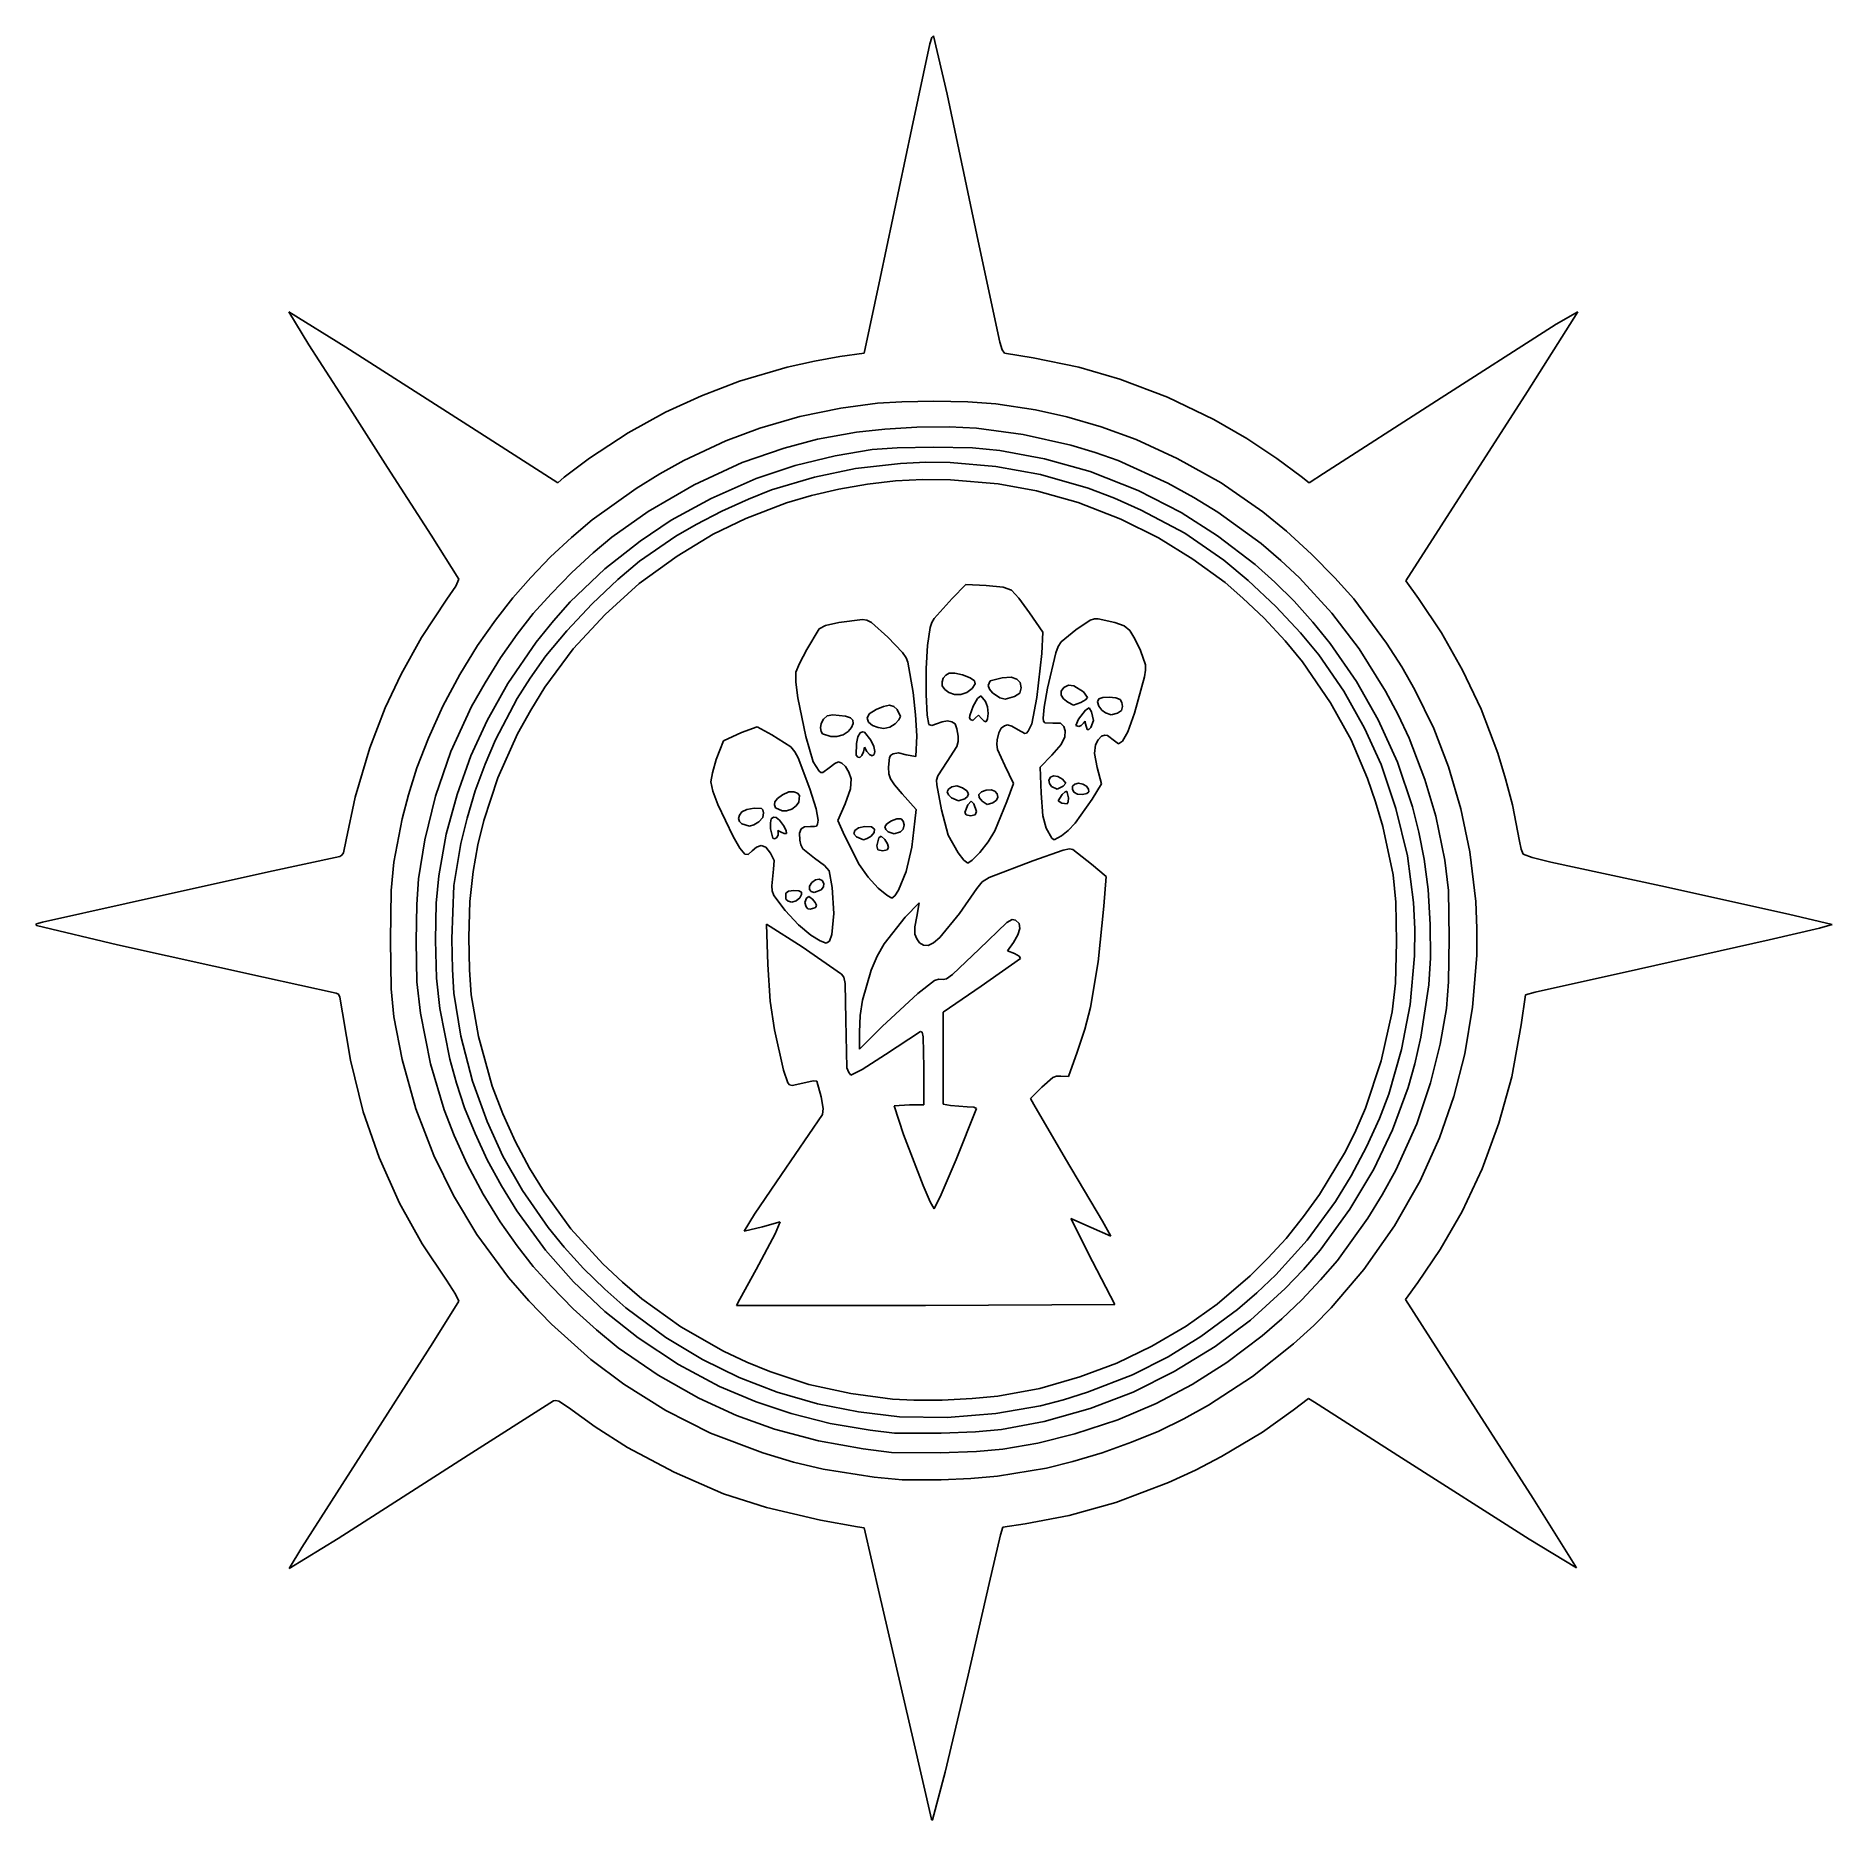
# Model space of a CAD drawing. Extents: x 321 to 564, y 119 to 361.
import ezdxf

# ---------------------------------------------------------------- set-up
doc = ezdxf.new("R2010")
doc.units = 0

msp = doc.modelspace()

# ---------------------------------------------------------------- linework, layer by layer
at = {"layer": 'Calque 1'}
for p, q in [((441.89599, 359.89267), (442.153366, 360.730797)), ((442.153366, 360.730797), (442.37676, 360.951)), ((442.37676, 360.951), (444.21228, 353.05826)), ((439.4449, 348.42807), (441.89599, 359.89267)), ((444.21228, 353.05826), (448.46192, 333.08226)), ((435.1309, 328.07257), (439.4449, 348.42807)), ((448.46192, 333.08226), (451.38321, 319.37186)), ((432.9864, 317.90357), (435.1309, 328.07257)), ((357.61799, 319.04286), (354.91456, 323.49333)), ((354.91456, 323.49333), (362.64795, 318.71889)), ((510.64161, 311.42269), (526.86891, 321.81059)), ((529.80098, 323.51367), (522.96639, 312.69837)), ((526.86891, 321.81059), (529.80098, 323.51367)), ((451.38321, 319.37186), (451.69028, 318.353136)), ((363.21384, 310.32799), (357.61799, 319.04286)), ((362.64795, 318.71889), (380.84185, 307.07029)), ((422.53536, 315.98876), (426.216375, 316.812046)), ((426.216375, 316.812046), (429.67911, 317.43068)), ((429.67911, 317.43068), (432.9864, 317.90357)), ((451.69028, 318.353136), (451.99609, 317.88003)), ((451.99609, 317.88003), (455.88821, 317.23591)), ((455.88821, 317.23591), (462.10592, 316.00389)), ((416.05307, 314.10441), (422.53536, 315.98876)), ((462.10592, 316.00389), (467.64682, 314.38018)), ((467.64682, 314.38018), (474.13872, 311.90423)), ((405.9989, 309.86362), (410.89369, 312.12316)), ((410.89369, 312.12316), (416.05307, 314.10441)), ((522.96639, 312.69837), (511.26739, 294.47827)), ((368.29456, 302.39049), (363.21384, 310.32799)), ((400.97182, 307.07739), (405.9989, 309.86362)), ((429.81134, 310.44678), (424.25509, 309.28524)), ((434.76857, 311.1064), (429.81134, 310.44678)), ((438.085081, 311.306608), (434.76857, 311.1064)), ((442.44149, 311.39298), (438.085081, 311.306608)), ((447.028955, 311.283458), (442.44149, 311.39298)), ((450.84572, 311.00046), (447.028955, 311.283458)), ((456.22197, 310.20173), (450.84572, 311.00046)), ((460.4553, 309.25898), (456.22197, 310.20173)), ((474.13872, 311.90423), (480.41027, 308.91048)), ((495.31101, 301.56009), (510.64161, 311.42269)), ((380.84185, 307.07029), (391.40365, 300.29731)), ((395.72355, 303.64501), (400.97182, 307.07739)), ((418.83113, 307.73159), (414.20093, 305.9737)), ((424.25509, 309.28524), (418.83113, 307.73159)), ((426.63631, 306.22305), (431.92798, 307.17836)), ((431.92798, 307.17836), (435.75617, 307.597728)), ((435.75617, 307.597728), (440.13006, 307.86234)), ((440.13006, 307.86234), (444.502305, 307.889699)), ((444.502305, 307.889699), (448.19985, 307.69751)), ((448.19985, 307.69751), (454.54985, 306.85959)), ((465.13322, 307.89868), (460.4553, 309.25898)), ((469.89572, 306.16457), (465.13322, 307.89868)), ((480.41027, 308.91048), (484.89858, 306.3136)), ((414.20093, 305.9737), (408.51238, 303.30475)), ((416.40819, 303.03628), (422.09673, 305.01931)), ((422.09673, 305.01931), (426.63631, 306.22305)), ((434.04467, 304.81209), (429.01758, 303.95076)), ((437.472869, 305.049188), (434.04467, 304.81209)), ((442.37904, 305.15259), (437.472869, 305.049188)), ((447.690169, 305.054906), (442.37904, 305.15259)), ((451.37487, 304.68867), (447.690169, 305.054906)), ((457.43216, 303.54624), (451.37487, 304.68867)), ((454.54985, 306.85959), (461.00666, 305.41605)), ((461.00666, 305.41605), (464.300389, 304.417793)), ((475.45654, 303.60042), (469.89572, 306.16457)), ((484.89858, 306.3136), (488.94577, 303.60706)), ((374.21838, 293.17626), (368.29456, 302.39049)), ((392.26239, 301.05129), (395.72355, 303.64501)), ((408.51238, 303.30475), (405.24395, 301.505585)), ((409.88681, 300.00441), (416.40819, 303.03628)), ((423.62783, 302.63383), (418.33616, 300.89708)), ((429.01758, 303.95076), (423.62783, 302.63383)), ((426.22571, 301.05171), (431.79576, 302.22421)), ((431.79576, 302.22421), (437.88117, 302.92947)), ((437.88117, 302.92947), (441.336465, 303.084938)), ((441.336465, 303.084938), (444.62805, 303.04866)), ((444.62805, 303.04866), (450.84576, 302.49104)), ((450.84576, 302.49104), (456.88281, 301.43735)), ((463.63926, 301.80865), (457.43216, 303.54624)), ((464.300389, 304.417793), (467.42509, 303.31647)), ((467.42509, 303.31647), (474.1546, 300.25157)), ((481.40966, 300.28013), (475.45654, 303.60042)), ((488.94577, 303.60706), (492.2683, 301.16098)), ((391.40365, 300.29731), (392.26239, 301.05129)), ((405.24395, 301.505585), (402.03009, 299.54103)), ((403.6691, 296.41382), (409.88681, 300.00441)), ((418.33616, 300.89708), (412.19661, 298.15987)), ((420.40488, 299.34064), (426.22571, 301.05171)), ((433.437866, 300.110529), (429.54684, 299.44991)), ((437.21976, 300.56498), (433.437866, 300.110529)), ((440.945821, 300.738257), (437.21976, 300.56498)), ((444.7057, 300.70404), (440.945821, 300.738257)), ((451.14083, 300.13696), (444.7057, 300.70404)), ((456.35488, 299.18758), (451.14083, 300.13696)), ((456.88281, 301.43735), (463.36511, 299.58325)), ((470.14968, 299.23952), (463.63926, 301.80865)), ((474.1546, 300.25157), (477.691891, 298.317524)), ((487.07399, 296.34813), (481.40966, 300.28013)), ((492.2683, 301.16098), (493.34187, 300.29363)), ((493.34187, 300.29363), (495.31101, 301.56009)), ((402.03009, 299.54103), (396.07697, 295.25259)), ((412.19661, 298.15987), (406.77265, 295.22565)), ((413.6718, 296.44669), (417.286751, 298.097924)), ((422.45757, 297.60065), (416.90132, 295.46898)), ((417.286751, 298.097924), (420.40488, 299.34064)), ((425.82726, 298.573621), (422.45757, 297.60065)), ((429.54684, 299.44991), (425.82726, 298.573621)), ((462.01636, 297.60439), (456.35488, 299.18758)), ((467.80795, 295.37898), (462.01636, 297.60439)), ((463.36511, 299.58325), (466.916561, 298.21885)), ((466.916561, 298.21885), (470.55721, 296.60284)), ((475.98112, 296.24873), (470.14968, 299.23952)), ((477.691891, 298.317524), (480.96534, 296.32188)), ((396.07697, 295.25259), (393.271004, 292.8713)), ((398.72277, 292.9006), (403.6691, 296.41382)), ((406.77265, 295.22565), (402.55925, 292.37762)), ((410.193488, 294.648205), (413.6718, 296.44669)), ((416.90132, 295.46898), (412.48121, 293.31261)), ((472.90926, 292.81611), (467.80795, 295.37898)), ((470.55721, 296.60284), (476.4629, 293.44109)), ((480.9225, 293.08497), (475.98112, 296.24873)), ((480.96534, 296.32188), (486.82397, 292.05258)), ((490.255448, 293.736729), (487.07399, 296.34813)), ((377.98164, 287.19785), (374.21838, 293.17626)), ((393.271004, 292.8713), (390.42594, 290.24401)), ((396.211121, 290.770444), (398.72277, 292.9006)), ((402.50908, 289.6525), (407.40387, 293.05147)), ((407.40387, 293.05147), (410.193488, 294.648205)), ((412.48121, 293.31261), (407.58642, 290.32876)), ((477.57801, 289.93833), (472.90926, 292.81611)), ((476.4629, 293.44109), (481.75457, 289.79426)), ((486.01136, 289.20279), (480.9225, 293.08497)), ((493.65931, 290.63236), (490.255448, 293.736729)), ((511.26739, 294.47827), (506.46919, 286.98486)), ((390.42594, 290.24401), (387.732533, 287.460806)), ((393.33057, 288.10571), (396.211121, 290.770444)), ((402.55925, 292.37762), (397.7767, 288.61237)), ((407.58642, 290.32876), (402.45784, 286.6228)), ((486.82397, 292.05258), (489.497479, 289.763254)), ((496.814625, 287.414764), (493.65931, 290.63236)), ((390.492619, 285.216523), (393.33057, 288.10571)), ((397.7767, 288.61237), (393.10401, 284.16232)), ((399.544319, 287.151165), (402.50908, 289.6525)), ((481.94364, 286.77035), (477.57801, 289.93833)), ((481.75457, 289.79426), (485.078629, 287.055714)), ((488.671135, 286.82634), (486.01136, 289.20279)), ((489.497479, 289.763254), (492.03115, 287.39034)), ((376.35121, 284.50582), (377.555893, 286.268437)), ((377.555893, 286.268437), (377.98164, 287.19785)), ((387.732533, 287.460806), (385.29117, 284.70467)), ((388.08336, 282.54674), (390.492619, 285.216523)), ((396.06118, 283.86989), (399.544319, 287.151165)), ((402.45784, 286.6228), (397.81467, 282.43368)), ((444.92396, 284.59251), (446.7447, 286.50594)), ((446.7447, 286.50594), (449.52283, 286.35259)), ((449.52283, 286.35259), (451.818429, 286.129379)), ((451.818429, 286.129379), (452.96241, 285.73945)), ((452.96241, 285.73945), (453.959175, 284.644153)), ((484.36462, 284.656481), (481.94364, 286.77035)), ((485.078629, 287.055714), (488.81518, 283.50902)), ((491.32914, 284.21265), (488.671135, 286.82634)), ((492.03115, 287.39034), (496.43144, 282.59553)), ((499.3985, 284.53112), (496.814625, 287.414764)), ((506.46919, 286.98486), (508.18953, 284.59805)), ((372.90747, 279.31658), (376.35121, 284.50582)), ((385.29117, 284.70467), (382.958184, 281.671545)), ((393.10401, 284.16232), (390.81002, 281.560089)), ((392.609071, 280.202849), (396.06118, 283.86989)), ((442.476, 281.85964), (444.92396, 284.59251)), ((453.959175, 284.644153), (455.42679, 282.65646)), ((487.226, 281.90527), (484.36462, 284.656481)), ((488.81518, 283.50902), (492.177, 279.93592)), ((493.849696, 281.381625), (491.32914, 284.21265)), ((503.85116, 278.54968), (499.3985, 284.53112)), ((508.18953, 284.59805), (511.29615, 279.93166)), ((382.958184, 281.671545), (380.52535, 278.22238)), ((385.913053, 279.746803), (388.08336, 282.54674)), ((390.81002, 281.560089), (388.48429, 278.65539)), ((397.81467, 282.43368), (393.49734, 277.76729)), ((425.18022, 277.67239), (426.87226, 280.48735)), ((426.87226, 280.48735), (427.71524, 280.929182)), ((427.71524, 280.929182), (429.53793, 281.34724)), ((429.53793, 281.34724), (432.76832, 281.75306)), ((432.76832, 281.75306), (433.325618, 281.668717)), ((433.325618, 281.668717), (433.953371, 281.326437)), ((433.953371, 281.326437), (436.17361, 279.33257)), ((441.56524, 278.22268), (441.916156, 280.648578)), ((441.916156, 280.648578), (442.151518, 281.332312)), ((442.151518, 281.332312), (442.476, 281.85964)), ((455.42679, 282.65646), (457.22972, 280.03326)), ((459.716066, 278.710559), (461.67621, 280.33078)), ((461.67621, 280.33078), (463.65279, 281.657587)), ((463.65279, 281.657587), (464.222465, 281.853392)), ((464.222465, 281.853392), (464.72106, 281.8406)), ((464.72106, 281.8406), (466.9853, 281.33806)), ((466.9853, 281.33806), (468.232226, 280.88728)), ((468.232226, 280.88728), (469.03603, 280.2415)), ((490.074069, 278.848001), (487.226, 281.90527)), ((496.17901, 278.48265), (493.849696, 281.381625)), ((496.43144, 282.59553), (500.12459, 277.75194)), ((370.13517, 274.31946), (372.90747, 279.31658)), ((380.52535, 278.22238), (378.106489, 274.262008)), ((383.64961, 276.5447), (385.913053, 279.746803)), ((388.48429, 278.65539), (384.6157, 273.07703)), ((389.79417, 276.80595), (392.609071, 280.202849)), ((436.17361, 279.33257), (438.166595, 277.242789)), ((441.390145, 275.109203), (441.56524, 278.22268)), ((457.22972, 280.03326), (457.06332, 277.12284)), ((458.99439, 277.23871), (459.29694, 278.067374)), ((459.29694, 278.067374), (459.716066, 278.710559)), ((469.03603, 280.2415), (469.699724, 279.138573)), ((469.699724, 279.138573), (470.45914, 277.52242)), ((492.46304, 275.99828), (490.074069, 278.848001)), ((492.177, 279.93592), (494.68412, 276.9693)), ((499.78331, 273.30635), (496.17901, 278.48265)), ((505.922606, 275.308432), (503.85116, 278.54968)), ((511.29615, 279.93166), (514.1522, 274.87395)), ((381.533728, 273.158109), (383.64961, 276.5447)), ((387.647503, 273.776954), (389.79417, 276.80595)), ((393.49734, 277.76729), (389.62621, 272.53965)), ((423.67922, 274.57407), (424.180971, 275.788392)), ((424.180971, 275.788392), (425.18022, 277.67239)), ((438.166595, 277.242789), (438.67239, 276.531378)), ((438.67239, 276.531378), (438.91872, 275.95913)), ((438.91872, 275.95913), (439.62143, 271.83119)), ((457.06332, 277.12284), (456.38736, 271.16972)), ((457.85256, 272.44632), (458.99439, 277.23871)), ((470.45914, 277.52242), (471.126448, 275.596621)), ((471.126448, 275.596621), (471.137546, 274.882412)), ((496.25523, 270.44708), (492.46304, 275.99828)), ((494.68412, 276.9693), (498.0602, 272.00916)), ((500.12459, 277.75194), (503.71374, 272.01565)), ((367.99563, 269.766), (370.13517, 274.31946)), ((378.106489, 274.262008), (375.8153, 269.97903)), ((379.71819, 269.91464), (381.533728, 273.158109)), ((384.6157, 273.07703), (381.80581, 268.04995)), ((385.87729, 271.02635), (387.647503, 273.776954)), ((423.707725, 273.253516), (423.67922, 274.57407)), ((423.98337, 271.11412), (423.707725, 273.253516)), ((441.36736, 271.58012), (441.390145, 275.109203)), ((443.68706, 273.78761), (443.538546, 273.266663)), ((443.538546, 273.266663), (443.57322, 272.74612)), ((444.041154, 274.205608), (443.68706, 273.78761)), ((444.50075, 274.47857), (444.041154, 274.205608)), ((445.259483, 274.471864), (444.50075, 274.47857)), ((446.33275, 274.21741), (445.259483, 274.471864)), ((447.335663, 273.80861), (446.33275, 274.21741)), ((447.92522, 273.43083), (447.335663, 273.80861)), ((447.61486, 272.37806), (448.027586, 273.002046)), ((448.027586, 273.002046), (447.92522, 273.43083)), ((450.05271, 273.41909), (449.78741, 272.78769)), ((451.70636, 273.80926), (450.05271, 273.41909)), ((452.925579, 273.906051), (451.70636, 273.80926)), ((453.69002, 273.65482), (452.925579, 273.906051)), ((454.138605, 273.170519), (453.69002, 273.65482)), ((454.28533, 272.473), (454.138605, 273.170519)), ((470.99067, 273.95055), (469.63906, 269.03272)), ((471.137546, 274.882412), (470.99067, 273.95055)), ((502.70777, 268.11966), (499.78331, 273.30635)), ((507.7072, 272.19968), (505.922606, 275.308432)), ((514.1522, 274.87395), (516.68669, 269.56954)), ((382.93554, 265.42195), (385.87729, 271.02635)), ((389.62621, 272.53965), (387.726932, 269.457605)), ((425.04067, 265.87806), (423.98337, 271.11412)), ((439.62143, 271.83119), (439.953251, 268.799229)), ((441.50852, 268.737741), (441.36736, 271.58012)), ((443.57322, 272.74612), (443.898224, 272.261704)), ((443.898224, 272.261704), (444.44777, 271.82759)), ((444.44777, 271.82759), (445.216876, 271.573695)), ((445.216876, 271.573695), (446.08325, 271.55515)), ((446.08325, 271.55515), (446.921618, 271.837264)), ((446.921618, 271.837264), (447.61486, 272.37806)), ((447.61486, 272.37806), (447.61486, 272.37806)), ((448.35926, 271.036157), (447.76917, 269.97943)), ((448.79128, 271.37059), (448.35926, 271.036157)), ((449.45278, 270.61963), (448.79128, 271.37059)), ((449.684805, 269.880364), (449.45278, 270.61963)), ((449.78741, 272.78769), (449.962284, 272.298474)), ((449.962284, 272.298474), (450.38273, 271.77865)), ((450.38273, 271.77865), (451.37491, 271.09196)), ((451.37491, 271.09196), (452.11102, 270.92599)), ((452.11102, 270.92599), (453.36779, 271.28848)), ((453.36779, 271.28848), (454.111778, 271.750878)), ((453.36779, 271.28848), (453.36779, 271.28848)), ((454.111778, 271.750878), (454.28533, 272.473)), ((456.38736, 271.16972), (455.74112, 267.59784)), ((457.386286, 269.858297), (457.85256, 272.44632)), ((460.08113, 272.52555), (459.681289, 272.03624)), ((459.681289, 272.03624), (459.69382, 271.48291)), ((459.69382, 271.48291), (460.032214, 270.960162)), ((460.032214, 270.960162), (460.58732, 270.51774)), ((460.688724, 272.841304), (460.08113, 272.52555)), ((460.58732, 270.51774), (461.3714, 270.12194)), ((461.40233, 272.72685), (460.688724, 272.841304)), ((462.71664, 271.93955), (461.40233, 272.72685)), ((462.36359, 270.49472), (463.011604, 270.844137)), ((463.28113, 271.14587), (462.71664, 271.93955)), ((463.011604, 270.844137), (463.28113, 271.14587)), ((464.81371, 270.95601), (464.646401, 270.572446)), ((464.646401, 270.572446), (464.82071, 269.9785)), ((465.3513, 271.155935), (464.81371, 270.95601)), ((466.22093, 271.21381), (465.3513, 271.155935)), ((467.107351, 271.095845), (466.22093, 271.21381)), ((467.68532, 270.87309), (467.107351, 271.095845)), ((467.938376, 270.476361), (467.68532, 270.87309)), ((498.0602, 272.00916), (500.83959, 267.00327)), ((503.71374, 272.01565), (505.418323, 268.794748)), ((510.26093, 266.93633), (507.7072, 272.19968)), ((365.88372, 264.31207), (367.99563, 269.766)), ((375.8153, 269.97903), (373.870011, 265.659088)), ((376.90522, 263.81559), (379.71819, 269.91464)), ((387.726932, 269.457605), (385.93933, 266.2066)), ((427.44512, 268.20042), (427.154236, 267.612694)), ((427.969141, 268.646979), (427.44512, 268.20042)), ((428.73497, 268.78846), (427.969141, 268.646979)), ((430.4625, 268.61855), (428.73497, 268.78846)), ((431.105007, 268.387775), (430.4625, 268.61855)), ((431.45677, 268.07153), (431.105007, 268.387775)), ((431.463633, 267.627059), (431.45677, 268.07153)), ((433.645489, 268.943567), (433.38325, 268.34731)), ((433.38325, 268.34731), (433.573065, 267.800652)), ((434.58095, 269.52949), (433.645489, 268.943567)), ((435.614645, 269.94045), (434.58095, 269.52949)), ((436.41803, 270.11138), (435.614645, 269.94045)), ((436.991799, 269.941789), (436.41803, 270.11138)), ((437.46929, 269.52334), (436.991799, 269.941789)), ((437.18107, 267.5852), (437.675509, 268.14643)), ((437.88116, 268.58466), (437.46929, 269.52334)), ((437.675509, 268.14643), (437.88116, 268.58466)), ((439.953251, 268.799229), (440.10559, 265.96814)), ((441.7386, 267.47028), (441.50852, 268.737741)), ((447.294008, 268.731347), (447.277427, 268.390443)), ((447.277427, 268.390443), (447.39405, 268.17013)), ((447.76917, 269.97943), (447.294008, 268.731347)), ((447.39405, 268.17013), (447.721305, 268.039196)), ((447.721305, 268.039196), (448.0884, 268.38005)), ((448.0884, 268.38005), (448.474351, 268.753301)), ((448.474351, 268.753301), (448.88245, 268.30945)), ((448.88245, 268.30945), (449.24583, 267.93876)), ((449.54093, 267.87356), (449.713865, 268.268019)), ((449.78351, 269.00249), (449.684805, 269.880364)), ((449.713865, 268.268019), (449.78351, 269.00246)), ((449.78351, 269.00246), (449.78351, 269.00249)), ((457.24237, 268.34528), (457.386286, 269.858297)), ((457.317018, 267.928319), (457.24237, 268.34528)), ((461.3714, 270.12194), (462.36359, 270.49472)), ((462.06342, 268.20688), (461.69363, 267.34636)), ((462.98273, 269.41929), (462.06342, 268.20688)), ((462.36359, 270.49472), (462.36359, 270.49472)), ((463.49605, 269.758992), (462.98273, 269.41929)), ((463.80357, 269.203), (463.49605, 269.758992)), ((464.07488, 268.02802), (463.80357, 269.203)), ((464.82071, 269.9785), (465.213859, 269.430294)), ((465.213859, 269.430294), (465.72634, 269.06205)), ((465.72634, 269.06205), (466.50502, 268.8052)), ((466.50502, 268.8052), (467.36491, 269.04646)), ((467.36491, 269.04646), (467.36495, 269.04646)), ((467.36495, 269.04646), (467.880004, 269.395526)), ((467.880004, 269.395526), (468.04363, 269.94011)), ((468.04363, 269.94011), (467.938376, 270.476361)), ((469.63906, 269.03272), (468.72892, 266.502341)), ((499.03652, 265.4), (496.25523, 270.44708)), ((505.31596, 262.36148), (502.70777, 268.11966)), ((505.418323, 268.794748), (506.90155, 265.6218)), ((516.68669, 269.56954), (518.93241, 263.59535)), ((373.870011, 265.659088), (372.291, 261.58906)), ((381.80581, 268.04995), (379.59121, 263.23216)), ((385.93933, 266.2066), (383.26304, 260.23527)), ((413.90772, 265.27925), (416.34418, 266.38431)), ((416.34418, 266.38431), (418.47543, 267.16213)), ((418.47543, 267.16213), (420.43925, 266.08977)), ((420.43925, 266.08977), (423.02148, 264.45554)), ((426.03422, 262.43848), (425.04067, 265.87806)), ((427.154236, 267.612694), (427.03325, 267.02541)), ((427.03325, 267.02541), (427.123615, 266.555013)), ((427.123615, 266.555013), (427.34088, 266.24831)), ((427.34088, 266.24831), (428.46536, 265.88218)), ((428.46536, 265.88218), (429.287054, 265.856031)), ((429.287054, 265.856031), (430.11729, 266.09386)), ((430.11729, 266.09386), (430.802397, 266.545809)), ((430.802397, 266.545809), (431.27692, 267.08799)), ((431.27692, 267.08799), (431.463633, 267.627059)), ((431.27692, 267.08799), (431.27692, 267.08799)), ((432.130863, 265.836527), (431.91145, 264.93359)), ((432.4129, 266.37042), (432.130863, 265.836527)), ((432.728351, 266.50804), (432.4129, 266.37042)), ((433.02809, 266.45822), (432.728351, 266.50804)), ((433.87813, 265.34888), (433.02809, 266.45822)), ((433.573065, 267.800652), (434.11085, 267.35229)), ((434.11085, 267.35229), (434.865965, 267.070404)), ((434.865965, 267.070404), (435.65972, 266.94697)), ((435.65972, 266.94697), (436.44894, 267.110595)), ((436.44894, 267.110595), (437.18107, 267.5852)), ((437.18107, 267.5852), (437.18107, 267.5852)), ((440.10559, 265.96814), (439.9875, 263.13558)), ((442.13728, 267.345179), (441.7386, 267.47028)), ((442.79693, 267.58847), (442.13728, 267.345179)), ((443.546921, 267.873599), (442.79693, 267.58847)), ((444.26491, 267.99309), (443.546921, 267.873599)), ((444.856439, 267.873101), (444.26491, 267.99309)), ((445.30237, 267.58233), (444.856439, 267.873101)), ((445.566078, 266.923735), (445.30237, 267.58233)), ((445.71943, 265.91942), (445.566078, 266.923735)), ((445.719004, 265.179477), (445.71943, 265.91942)), ((449.24583, 267.93876), (449.54093, 267.87356)), ((451.249485, 266.349011), (451.01217, 265.42799)), ((451.5834, 267.00253), (451.249485, 266.349011)), ((451.993158, 267.329538), (451.5834, 267.00253)), ((452.41283, 267.46555), (451.993158, 267.329538)), ((453.010173, 267.264442), (452.41283, 267.46555)), ((453.84708, 266.78093), (453.010173, 267.264442)), ((454.765978, 266.260316), (453.84708, 266.78093)), ((454.997682, 266.324238), (454.765978, 266.260316)), ((455.22952, 266.5825), (454.997682, 266.324238)), ((455.74112, 267.59784), (455.22952, 266.5825)), ((457.490124, 267.715176), (457.317018, 267.928319)), ((458.56485, 267.68379), (457.490124, 267.715176)), ((459.618711, 267.652222), (458.56485, 267.68379)), ((460.08392, 267.24243), (459.618711, 267.652222)), ((459.686228, 264.766101), (460.20335, 265.83353)), ((460.235409, 266.611034), (460.08392, 267.24243)), ((460.20335, 265.83353), (460.235409, 266.611034)), ((461.69363, 267.34636), (462.07736, 267.20093)), ((462.07736, 267.20093), (462.427589, 267.336943)), ((462.427589, 267.336943), (462.73077, 267.66395)), ((462.73077, 267.66395), (462.958896, 267.965862)), ((462.958896, 267.965862), (463.0085, 267.57575)), ((463.0085, 267.57575), (463.20772, 266.83335)), ((463.20772, 266.83335), (463.442028, 266.834105)), ((463.442028, 266.834105), (463.73689, 267.10441)), ((463.73689, 267.10441), (464.07488, 268.02801)), ((464.07488, 268.02801), (464.07488, 268.02802)), ((465.15987, 265.8923), (464.709744, 265.43308)), ((465.618037, 266.03234), (465.15987, 265.8923)), ((465.99858, 265.9832), (465.618037, 266.03234)), ((466.91638, 265.26599), (465.99858, 265.9832)), ((468.72892, 266.502341), (468.04621, 265.21889)), ((500.83959, 267.00327), (503.10173, 262.04153)), ((512.2387, 261.7433), (510.26093, 266.93633)), ((363.92878, 257.61878), (365.88372, 264.31207)), ((374.80053, 257.74565), (376.90522, 263.81559)), ((379.59121, 263.23216), (377.72998, 258.01241)), ((381.540782, 262.130119), (382.93554, 265.42195)), ((412.88311, 262.75499), (413.90772, 265.27925)), ((423.02148, 264.45554), (423.575767, 263.786694)), ((423.575767, 263.786694), (424.04001, 262.96763)), ((431.91145, 264.93359), (431.89865, 263.34573)), ((431.89865, 263.34573), (432.108024, 263.079259)), ((432.38393, 263.03136), (432.65802, 263.296024)), ((432.65802, 263.296024), (432.86302, 263.78097)), ((432.863, 263.78099), (433.0188, 264.42283)), ((432.86302, 263.78097), (432.863, 263.78099)), ((433.0188, 264.42283), (433.34263, 263.82752)), ((433.34263, 263.82752), (433.685173, 263.407083)), ((433.685173, 263.407083), (434.05401, 263.23221)), ((434.274965, 264.519984), (433.87813, 265.34888)), ((434.05401, 263.23221), (434.332204, 263.399789)), ((434.44059, 263.82752), (434.274965, 264.519984)), ((434.332204, 263.399789), (434.44059, 263.82752)), ((436.58167, 263.323952), (436.397979, 263.02797)), ((436.90042, 263.52003), (436.58167, 263.323952)), ((437.631777, 263.645927), (436.90042, 263.52003)), ((438.67602, 263.39378), (437.631777, 263.645927)), ((439.9875, 263.13558), (438.67602, 263.39378)), ((444.2365, 262.48971), (445.542936, 264.525951)), ((445.542936, 264.525951), (445.719004, 265.179477)), ((451.01217, 265.42799), (450.964098, 264.7644)), ((450.964098, 264.7644), (451.080775, 264.093322)), ((451.080775, 264.093322), (452.04929, 261.91183)), ((456.86052, 261.69148), (458.45053, 263.32173)), ((458.45053, 263.32173), (459.686228, 264.766101)), ((464.34853, 264.71487), (464.214515, 263.567506)), ((464.214515, 263.567506), (464.60667, 261.63445)), ((464.709744, 265.43308), (464.34853, 264.71487)), ((467.501436, 264.870766), (466.91638, 265.26599)), ((468.04621, 265.21889), (467.501436, 264.870766)), ((501.27079, 260.17631), (499.03652, 265.4)), ((506.90155, 265.6218), (509.05574, 260.01331)), ((518.93241, 263.59535), (520.003589, 260.117225)), ((372.291, 261.58906), (371.163471, 257.962835)), ((380.20901, 258.50156), (381.540782, 262.130119)), ((412.16821, 259.71228), (412.376526, 260.954924)), ((412.376526, 260.954924), (412.88311, 262.75499)), ((424.04001, 262.96763), (425.61668, 258.73841)), ((426.85705, 261.15174), (426.03422, 262.43848)), ((427.116375, 260.991337), (426.85705, 261.15174)), ((427.379719, 260.997521), (427.116375, 260.991337)), ((428.23016, 261.61476), (427.379719, 260.997521)), ((428.993067, 262.19651), (428.23016, 261.61476)), ((429.50987, 262.43848), (428.993067, 262.19651)), ((429.926455, 262.251817), (429.50987, 262.43848)), ((430.4484, 261.80303), (429.926455, 262.251817)), ((430.91213, 261.040166), (430.4484, 261.80303)), ((431.18878, 260.09839), (430.91213, 261.040166)), ((432.108024, 263.079259), (432.38393, 263.03136)), ((436.397979, 263.02797), (436.29366, 261.71307)), ((436.29366, 261.71307), (436.324782, 260.798045)), ((436.324782, 260.798045), (436.531384, 260.107967)), ((442.957724, 260.506224), (444.2365, 262.48971)), ((452.04929, 261.91183), (453.25494, 259.50721)), ((456.99549, 258.16235), (456.86052, 261.69148)), ((464.60667, 261.63445), (465.1627, 259.45667)), ((503.10173, 262.04153), (505.11105, 256.08841)), ((507.35172, 256.30338), (505.31596, 262.36148)), ((513.92499, 256.05476), (512.2387, 261.7433)), ((379.101955, 254.798014), (380.20901, 258.50156)), ((383.26304, 260.23527), (381.38663, 254.47991)), ((412.452594, 258.454372), (412.16821, 259.71228)), ((413.12997, 256.61763), (412.452594, 258.454372)), ((422.742482, 258.336241), (421.90836, 257.96182)), ((423.44042, 258.36633), (422.742482, 258.336241)), ((423.91841, 258.157884), (423.44042, 258.36633)), ((425.61668, 258.73841), (426.466229, 256.053567)), ((430.37337, 256.7387), (431.107314, 258.78003)), ((431.107314, 258.78003), (431.18878, 260.09839)), ((436.531384, 260.107967), (437.083321, 259.309519)), ((437.083321, 259.309519), (438.15045, 258.06938)), ((442.792195, 259.916926), (442.957724, 260.506224)), ((442.82098, 259.32397), (442.792195, 259.916926)), ((443.45084, 255.91515), (442.82098, 259.32397)), ((444.41469, 258.715428), (444.23116, 258.3581)), ((444.23116, 258.3581), (444.403897, 257.963408)), ((444.85595, 259.03032), (444.41469, 258.715428)), ((445.523855, 259.165247), (444.85595, 259.03032)), ((446.31116, 258.88556), (445.523855, 259.165247)), ((446.897644, 258.470421), (446.31116, 258.88556)), ((447.14158, 258.07536), (446.897644, 258.470421)), ((448.888351, 258.351512), (448.53479, 258.00669)), ((449.51579, 258.60047), (448.888351, 258.351512)), ((450.221459, 258.647026), (449.51579, 258.60047)), ((450.72429, 258.46073), (450.221459, 258.647026)), ((450.99693, 258.086604), (450.72429, 258.46073)), ((453.25494, 259.50721), (452.33904, 257.06225)), ((458.259406, 260.32685), (458.02954, 259.94238)), ((458.02954, 259.94238), (458.100482, 259.478714)), ((458.100482, 259.478714), (458.40814, 259.08248)), ((458.67498, 260.53273), (458.259406, 260.32685)), ((458.40814, 259.08248), (459.18009, 258.73426)), ((459.24991, 260.42923), (458.67498, 260.53273)), ((459.18009, 258.73426), (459.98942, 259.13131)), ((459.86291, 260.06989), (459.24991, 260.42923)), ((460.225448, 258.369665), (459.81877, 257.97735)), ((460.350309, 259.547485), (459.86291, 260.06989)), ((459.98942, 259.13131), (460.350309, 259.547485)), ((459.98942, 259.13131), (459.98942, 259.13131)), ((460.49216, 258.4357), (460.225448, 258.369665)), ((460.71337, 257.53855), (460.49216, 258.4357)), ((461.25885, 259.12777), (461.249439, 258.725535)), ((461.249439, 258.725535), (461.44306, 258.32051)), ((461.558517, 259.410439), (461.25885, 259.12777)), ((462.06331, 259.52801), (461.558517, 259.410439)), ((462.64858, 259.402409), (462.06331, 259.52801)), ((463.14175, 259.10043), (462.64858, 259.402409)), ((463.414852, 258.710311), (463.14175, 259.10043)), ((463.167757, 258.137531), (463.47101, 258.37282)), ((463.47101, 258.37282), (463.414852, 258.710311)), ((463.47101, 258.37282), (463.47101, 258.37282)), ((465.1627, 259.45667), (463.89119, 257.3437)), ((502.37117, 257.006148), (501.27079, 260.17631)), ((509.05574, 260.01331), (510.51925, 255.03008)), ((520.003589, 260.117225), (520.92056, 256.59665)), ((362.70774, 251.85738), (363.92878, 257.61878)), ((371.163471, 257.962835), (370.30364, 254.7099)), ((373.3645, 251.85508), (374.80053, 257.74565)), ((377.72998, 258.01241), (376.26473, 252.58845)), ((415.20243, 252.26961), (413.12997, 256.61763)), ((417.060542, 255.946825), (416.38379, 255.62761)), ((418.03743, 256.13164), (417.060542, 255.946825)), ((419.063226, 256.104014), (418.03743, 256.13164)), ((419.235163, 255.906127), (419.063226, 256.104014)), ((419.30882, 255.52384), (419.235163, 255.906127)), ((420.83729, 256.97561), (420.806821, 256.57335)), ((420.806821, 256.57335), (420.96254, 256.2031)), ((421.219199, 257.440646), (420.83729, 256.97561)), ((420.96254, 256.2031), (421.827, 255.75999)), ((421.90836, 257.96182), (421.219199, 257.440646)), ((422.451614, 255.797647), (423.14435, 256.02255)), ((423.14435, 256.02255), (423.73136, 256.446334)), ((423.73136, 256.446334), (424.10177, 256.96221)), ((424.19123, 257.87668), (423.91841, 258.157884)), ((424.10173, 256.96221), (424.19123, 257.87668)), ((424.10177, 256.96221), (424.10173, 256.96221)), ((426.466229, 256.053567), (426.71481, 254.50508)), ((429.41454, 254.44819), (430.37337, 256.7387)), ((438.15045, 258.06938), (440.00724, 255.95619)), ((440.00724, 255.95619), (439.85333, 254.36869)), ((444.36319, 252.47557), (443.45084, 255.91515)), ((444.403897, 257.963408), (444.8192, 257.55868)), ((444.8192, 257.55868), (445.76264, 257.1468)), ((445.76264, 257.1468), (446.62981, 257.42069)), ((447.05105, 256.59697), (446.61241, 255.54453)), ((446.62981, 257.42069), (446.991246, 257.725979)), ((446.62981, 257.42069), (446.62981, 257.42069)), ((446.991246, 257.725979), (447.14158, 258.07536)), ((447.477831, 257.065384), (447.05105, 256.59697)), ((447.8448, 256.73756), (447.477831, 257.065384)), ((448.19991, 255.68512), (447.8448, 256.73756)), ((448.53479, 258.00669), (448.58381, 257.57315)), ((448.58381, 257.57315), (448.97885, 257.10559)), ((448.97885, 257.10559), (449.66721, 256.61764)), ((449.66721, 256.61764), (450.43165, 256.87567)), ((450.43165, 256.87567), (450.92108, 257.202101)), ((450.43165, 256.87567), (450.43165, 256.87567)), ((452.33904, 257.06225), (450.69425, 253.07785)), ((450.92108, 257.202101), (451.11033, 257.63702)), ((451.11033, 257.63702), (450.99693, 258.086604)), ((457.213948, 255.102909), (456.99549, 258.16235)), ((459.81877, 257.97735), (459.31238, 257.13685)), ((459.31238, 257.13685), (459.7754, 256.80163)), ((459.7754, 256.80163), (460.50301, 256.74503)), ((460.50301, 256.74503), (460.673943, 257.00401)), ((460.673943, 257.00401), (460.71337, 257.5386)), ((460.71337, 257.5386), (460.71337, 257.53855)), ((461.44306, 258.32051), (461.90704, 258.047548)), ((463.89119, 257.3437), (461.61983, 254.08894)), ((461.90704, 258.047548), (462.57676, 257.99315)), ((462.57676, 257.99315), (463.167757, 258.137531)), ((503.35533, 253.63341), (502.37117, 257.006148)), ((505.11105, 256.08841), (506.66973, 249.68869)), ((508.21175, 252.875684), (507.35172, 256.30338)), ((515.13128, 250.21306), (513.92499, 256.05476)), ((520.92056, 256.59665), (521.90666, 251.6616)), ((370.30364, 254.7099), (369.16352, 248.81237)), ((378.24747, 251.32591), (379.101955, 254.798014)), ((381.38663, 254.47991), (380.577469, 251.144117)), ((416.056782, 255.195042), (415.92077, 254.73768)), ((415.92077, 254.73768), (416.056782, 254.322986)), ((416.38379, 255.62761), (416.056782, 255.195042)), ((416.056782, 254.322986), (416.38379, 253.99299)), ((416.38379, 253.99299), (417.40644, 253.71526)), ((417.40644, 253.71526), (418.010757, 253.874195)), ((418.010757, 253.874195), (418.67782, 254.26707)), ((418.67782, 254.26707), (419.206736, 254.858555)), ((418.67782, 254.26707), (418.67782, 254.26707)), ((419.206736, 254.858555), (419.30882, 255.52384)), ((420.36446, 254.70834), (420.247274, 254.164959)), ((420.247274, 254.164959), (420.28686, 253.33555)), ((420.654294, 254.899047), (420.36446, 254.70834)), ((421.0298, 254.88052), (420.654294, 254.899047)), ((421.503964, 254.493819), (421.0298, 254.88052)), ((422.03101, 253.79931), (421.503964, 254.493819)), ((421.827, 255.75999), (422.451614, 255.797647)), ((422.378585, 253.102752), (422.03101, 253.79931)), ((424.899075, 253.613376), (424.40297, 253.32905)), ((425.69014, 253.65738), (424.899075, 253.613376)), ((426.223206, 253.630726), (425.69014, 253.65738)), ((426.515146, 253.716366), (426.223206, 253.630726)), ((426.650751, 253.984439), (426.515146, 253.716366)), ((426.71481, 254.50508), (426.650751, 253.984439)), ((430.29587, 252.41445), (429.41454, 254.44819)), ((432.189557, 253.472974), (431.6904, 253.09642)), ((433.08188, 253.65641), (432.189557, 253.472974)), ((433.985296, 253.624356), (433.08188, 253.65641)), ((434.35583, 253.28448), (433.985296, 253.624356)), ((436.029457, 253.992747), (435.7645, 253.59237)), ((435.7645, 253.59237), (435.900512, 253.239115)), ((436.66649, 254.41051), (436.029457, 253.992747)), ((437.427167, 254.666835), (436.66649, 254.41051)), ((437.98941, 254.67911), (437.427167, 254.666835)), ((438.286682, 254.371024), (437.98941, 254.67911)), ((438.265497, 253.306076), (438.41033, 253.85713)), ((438.41033, 253.85713), (438.286682, 254.371024)), ((439.85333, 254.36869), (439.43061, 250.84292)), ((446.61241, 255.54453), (446.801745, 255.219991)), ((446.801745, 255.219991), (447.40616, 255.11833)), ((447.40616, 255.11833), (448.041134, 255.231707)), ((448.041134, 255.231707), (448.19991, 255.68512)), ((448.19991, 255.68512), (448.19991, 255.68512)), ((457.67947, 253.43333), (457.213948, 255.102909)), ((461.61983, 254.08894), (460.654171, 253.122155)), ((504.73674, 247.08314), (503.35533, 253.63341)), ((510.51925, 255.03008), (511.74526, 249.07695)), ((362.340526, 250.093472), (362.70774, 251.85738)), ((372.49027, 246.56341), (373.3645, 251.85508)), ((376.26473, 252.58845), (375.26875, 246.96028)), ((377.3021, 245.63737), (378.24747, 251.32591)), ((380.577469, 251.144117), (379.90738, 247.55493)), ((416.121569, 250.707491), (415.20243, 252.26961)), ((418.97936, 251.06138), (418.361292, 250.862691)), ((419.61807, 250.824563), (418.97936, 251.06138)), ((420.28686, 253.33555), (420.58423, 252.06593)), ((420.58423, 252.06593), (420.792064, 251.984891)), ((420.792064, 251.984891), (421.088, 252.12613)), ((421.088, 252.12613), (421.295044, 252.454328)), ((421.29064, 252.82671), (421.261748, 253.097262)), ((421.261748, 253.097262), (421.69121, 252.88351)), ((421.29067, 252.82664), (421.29064, 252.82671)), ((421.295044, 252.454328), (421.29067, 252.82664)), ((421.69121, 252.88351), (422.134788, 252.689762)), ((422.134788, 252.689762), (422.42121, 252.7111)), ((422.42121, 252.7111), (422.378585, 253.102752)), ((424.40297, 253.32905), (424.189332, 252.740477)), ((424.189332, 252.740477), (424.2338, 251.79138)), ((424.2338, 251.79138), (424.378413, 251.145955)), ((424.378413, 251.145955), (424.669504, 250.638177)), ((432.27879, 248.49454), (430.29587, 252.41445)), ((431.6904, 253.09642), (431.560294, 252.637377)), ((431.560294, 252.637377), (431.91246, 252.23652)), ((431.91246, 252.23652), (432.87534, 251.85515)), ((432.87534, 251.85515), (433.369656, 251.998486)), ((433.369656, 251.998486), (433.92722, 252.3431)), ((433.92722, 252.3431), (434.333319, 252.822317)), ((433.92722, 252.3431), (433.92722, 252.3431)), ((434.333319, 252.822317), (434.35583, 253.28448)), ((434.98017, 252.11973), (434.71021, 251.03935)), ((434.71021, 251.03935), (434.849629, 250.478606)), ((435.29249, 252.332776), (434.98017, 252.11973)), ((435.76987, 251.89198), (435.29249, 252.332776)), ((436.139799, 251.31696), (435.76987, 251.89198)), ((435.900512, 253.239115), (436.22752, 252.93467)), ((436.29366, 250.8116), (436.139799, 251.31696)), ((436.22752, 252.93467), (437.03866, 252.65694)), ((437.03866, 252.65694), (437.89856, 252.92279)), ((437.89856, 252.92279), (438.265497, 253.306076)), ((437.89856, 252.92279), (437.89856, 252.92279)), ((445.74413, 250.0692), (444.36319, 252.47557)), ((449.795785, 251.5708), (448.65921, 250.10926)), ((450.69425, 253.07785), (449.795785, 251.5708)), ((458.41766, 252.04426), (457.67947, 253.43333)), ((458.72994, 251.85512), (458.41766, 252.04428)), ((458.41766, 252.04428), (458.41766, 252.04426)), ((459.73652, 252.40113), (458.72994, 251.85512)), ((460.654171, 253.122155), (459.73652, 252.40113)), ((508.95826, 249.20924), (508.21175, 252.875684)), ((521.90666, 251.6616), (522.120362, 250.573686)), ((352.15617, 247.4771), (361.8328, 249.59918)), ((361.8328, 249.59918), (362.126001, 249.743823)), ((362.126001, 249.743823), (362.340526, 250.093472)), ((369.16352, 248.81237), (368.789435, 244.949639)), ((416.76536, 249.89937), (416.121569, 250.707491)), ((417.236664, 249.829125), (416.76536, 249.89937)), ((417.77675, 250.34478), (417.236664, 249.829125)), ((418.361292, 250.862691), (417.77675, 250.34478)), ((420.25627, 250.05076), (419.61807, 250.824563)), ((420.74236, 249.011746), (420.25627, 250.05076)), ((420.66799, 247.86795), (420.74236, 249.011746)), ((424.669504, 250.638177), (426.24223, 249.37156)), ((426.24223, 249.37156), (427.578395, 248.333029)), ((434.849629, 250.478606), (435.49991, 250.35584)), ((435.49991, 250.35584), (436.112316, 250.459966)), ((436.112316, 250.459966), (436.29366, 250.8116)), ((436.29366, 250.8116), (436.29366, 250.8116)), ((439.43061, 250.84292), (438.6864, 247.5229)), ((446.51534, 249.088174), (445.74413, 250.0692)), ((445.74413, 250.0692), (445.74413, 250.0692)), ((447.02672, 248.68014), (446.51534, 249.088174)), ((447.640881, 249.099942), (447.02672, 248.68014)), ((448.65921, 250.10926), (447.640881, 249.099942)), ((449.91979, 246.71799), (455.86796, 248.99642)), ((455.86796, 248.99642), (459.966121, 250.453505)), ((459.966121, 250.453505), (460.829178, 250.622658)), ((460.829178, 250.622658), (461.27444, 250.52426)), ((461.27444, 250.52426), (463.80137, 248.53845)), ((506.66973, 249.68869), (507.49224, 243.33869)), ((509.504745, 245.097964), (508.95826, 249.20924)), ((511.74526, 249.07695), (512.233931, 244.98161)), ((515.95499, 243.46619), (515.13128, 250.21306)), ((522.120362, 250.573686), (522.38289, 249.90188)), ((522.38289, 249.90188), (523.603228, 249.429181)), ((523.603228, 249.429181), (526.11976, 248.81996)), ((526.11976, 248.81996), (541.06876, 245.60854)), ((332.84157, 243.21154), (352.15617, 247.4771)), ((372.258131, 243.052096), (372.49027, 246.56341)), ((375.26875, 246.96028), (374.912419, 243.236791)), ((379.90738, 247.55493), (379.457506, 243.483165)), ((420.43021, 245.58873), (420.66799, 247.86795)), ((426.360397, 246.407938), (425.8621, 246.0558)), ((426.88367, 246.50896), (426.360397, 246.407938)), ((427.294469, 246.303715), (426.88367, 246.50896)), ((427.52235, 245.91949), (427.294469, 246.303715)), ((427.578395, 248.333029), (428.21172, 247.65176)), ((428.21172, 247.65176), (428.6097, 245.37283)), ((433.495844, 246.761475), (432.27879, 248.49454)), ((434.88983, 245.26301), (433.495844, 246.761475)), ((438.6864, 247.5229), (437.64383, 245.0294)), ((448.969594, 246.136105), (449.91979, 246.71799)), ((463.80137, 248.53845), (465.81167, 246.87529)), ((465.81167, 246.87529), (465.48517, 242.82126)), ((505.111385, 243.395831), (504.73674, 247.08314)), ((368.789435, 244.949639), (368.70596, 238.22907)), ((377.02918, 238.41705), (377.3021, 245.63737)), ((420.481053, 244.930156), (420.43021, 245.58873)), ((420.72646, 244.293896), (420.481053, 244.930156)), ((422.26573, 242.24055), (420.72646, 244.293896)), ((422.722837, 244.870276), (422.36645, 244.57908)), ((422.36645, 244.57908), (422.36645, 243.78533)), ((422.36645, 243.78533), (422.666359, 243.50504)), ((423.43747, 244.97596), (422.722837, 244.870276)), ((424.126529, 244.910905), (423.43747, 244.97596)), ((423.755292, 243.552914), (424.2291, 243.96075)), ((424.49308, 244.7545), (424.126529, 244.910905)), ((424.2291, 243.96075), (424.471996, 244.429978)), ((424.2291, 243.96075), (424.2291, 243.96075)), ((424.471996, 244.429978), (424.49308, 244.7545)), ((425.16908, 243.90711), (424.92065, 243.34395)), ((425.467352, 244.135909), (425.16908, 243.90711)), ((425.95878, 243.79995), (425.467352, 244.135909)), ((425.568586, 245.561331), (425.53767, 245.11811)), ((425.53767, 245.11811), (425.79091, 244.830854)), ((425.8621, 246.0558), (425.568586, 245.561331)), ((425.79091, 244.830854), (426.18065, 244.71138)), ((426.343914, 243.346878), (425.95878, 243.79995)), ((426.18065, 244.71138), (427.14376, 245.05959)), ((427.14376, 245.05959), (427.451412, 245.455827)), ((427.14376, 245.05959), (427.14376, 245.05959)), ((427.451412, 245.455827), (427.52235, 245.91949)), ((428.6097, 245.37283), (428.88011, 241.85198)), ((436.055379, 244.312849), (434.88983, 245.26301)), ((434.88983, 245.26301), (434.88983, 245.26301)), ((436.73798, 243.91765), (436.055379, 244.312849)), ((437.143779, 244.244224), (436.73798, 243.91765)), ((437.64383, 245.0294), (437.143779, 244.244224)), ((445.90256, 241.85452), (448.25144, 245.22392)), ((448.25144, 245.22392), (448.969594, 246.136105)), ((509.77274, 240.34462), (509.504745, 245.097964)), ((512.233931, 244.98161), (512.34884, 238.49365)), ((541.06876, 245.60854), (558.39896, 241.76868)), ((321.48637, 240.67925), (332.84157, 243.21154)), ((372.17045, 238.09674), (372.258131, 243.052096)), ((374.912419, 243.236791), (374.81522, 238.22904)), ((379.457506, 243.483165), (379.32267, 238.62591)), ((424.051111, 240.317527), (422.26573, 242.24055)), ((422.666359, 243.50504), (423.1735, 243.38846)), ((423.1735, 243.38846), (423.755292, 243.552914)), ((424.92065, 243.34395), (425.08303, 242.73344)), ((425.08303, 242.73344), (425.312542, 242.467966)), ((425.312542, 242.467966), (425.63384, 242.44721)), ((425.63384, 242.44721), (426.26116, 242.59471)), ((426.26116, 242.59471), (426.432734, 242.699246)), ((426.26116, 242.59471), (426.26116, 242.59471)), ((426.5041, 242.95058), (426.343914, 243.346878)), ((426.432734, 242.699246), (426.5041, 242.95058)), ((428.88011, 241.85198), (428.58936, 239.00771)), ((435.70924, 237.73786), (438.54683, 241.35032)), ((438.54683, 241.35032), (440.43698, 243.30143)), ((440.111, 241.44315), (439.851077, 240.011909)), ((440.43698, 243.30143), (440.111, 241.44315)), ((443.24244, 238.58437), (445.90256, 241.85452)), ((465.48517, 242.82126), (464.73909, 235.30015)), ((505.20424, 237.96445), (505.111385, 243.395831)), ((507.49224, 243.33869), (507.671056, 239.764946)), ((516.120038, 239.802652), (515.95499, 243.46619)), ((558.39896, 241.76868), (564.29846, 240.35524)), ((320.597832, 240.316973), (320.696784, 240.430066)), ((320.69262, 240.20948), (320.597832, 240.316973)), ((331.65092, 237.60639), (320.69262, 240.20948)), ((320.696784, 240.430066), (321.48637, 240.67925)), ((419.88523, 234.90542), (419.70863, 240.38534)), ((419.70863, 240.38534), (424.56918, 237.3214)), ((425.73546, 238.9158), (424.051111, 240.317527)), ((427.018847, 238.150516), (425.73546, 238.9158)), ((425.73546, 238.9158), (425.73546, 238.9158)), ((428.58936, 239.00771), (428.253317, 238.106509)), ((439.851077, 240.011909), (439.84194, 239.02229)), ((439.84194, 239.02229), (440.106029, 238.401065)), ((452.331946, 240.6244), (448.55626, 236.99429)), ((453.031315, 241.025258), (452.331946, 240.6244)), ((453.49158, 240.92379), (453.031315, 241.025258)), ((453.22318, 237.91954), (453.813578, 238.943541)), ((453.999213, 240.496085), (453.49158, 240.92379)), ((453.813578, 238.943541), (454.09376, 239.81908)), ((454.09376, 239.81908), (453.999213, 240.496085)), ((507.671056, 239.764946), (507.64513, 236.11237)), ((509.796736, 235.812994), (509.77274, 240.34462)), ((516.07912, 236.11783), (516.120038, 239.802652)), ((562.57867, 239.85049), (555.75312, 238.24663)), ((564.29846, 240.35524), (562.57867, 239.85049)), ((351.49472, 233.19882), (331.65092, 237.60639)), ((368.70596, 238.22907), (368.811031, 231.61034)), ((372.296727, 232.569415), (372.17045, 238.09674)), ((374.81522, 238.22904), (374.9449, 233.061425)), ((377.10954, 234.244726), (377.02918, 238.41705)), ((379.32267, 238.62591), (379.410008, 234.204886)), ((424.56918, 237.3214), (429.91513, 233.62742)), ((427.82576, 237.83221), (427.018847, 238.150516)), ((428.253317, 238.106509), (427.82576, 237.83221)), ((434.742014, 236.045006), (435.70924, 237.73786)), ((440.106029, 238.401065), (440.50301, 237.85553)), ((440.50301, 237.85553), (441.039069, 237.52395)), ((441.039069, 237.52395), (441.65792, 237.49069)), ((441.65792, 237.49069), (442.396975, 237.864246)), ((442.396975, 237.864246), (443.24244, 238.58437)), ((448.55626, 236.99429), (444.961354, 233.546343)), ((452.41188, 236.78982), (453.22318, 237.91954)), ((453.36765, 236.39047), (452.41188, 236.78982)), ((453.998561, 236.037069), (453.36765, 236.39047)), ((505.083035, 232.376114), (505.20424, 237.96445)), ((512.34884, 238.49365), (512.267719, 232.548636)), ((555.75312, 238.24663), (538.02602, 234.27854)), ((377.30579, 231.00871), (377.10954, 234.244726)), ((379.410008, 234.204886), (379.6398, 230.8207)), ((420.233019, 229.948179), (419.88523, 234.90542)), ((432.74292, 230.08744), (433.90504, 234.14987)), ((433.90504, 234.14987), (434.742014, 236.045006)), ((448.86256, 231.98513), (454.17327, 235.74819)), ((454.17327, 235.74819), (453.998561, 236.037069)), ((464.73909, 235.30015), (463.68871, 229.07758)), ((507.64513, 236.11237), (507.07429, 229.47179)), ((509.60426, 232.14254), (509.796736, 235.812994)), ((515.51843, 229.12371), (516.07912, 236.11783)), ((538.02602, 234.27854), (524.01412, 231.15447)), ((361.32044, 231.04911), (351.49472, 233.19882)), ((368.811031, 231.61034), (369.16346, 227.83447)), ((372.76325, 228.30716), (372.296727, 232.569415)), ((374.9449, 233.061425), (375.396, 228.96862)), ((429.91513, 233.62742), (430.226901, 233.191244)), ((430.226901, 233.191244), (430.393659, 232.345856)), ((430.393659, 232.345856), (430.47285, 227.41423)), ((442.53474, 232.75472), (440.26241, 230.99464)), ((443.100505, 232.912019), (442.53474, 232.75472)), ((443.68484, 232.88619), (443.100505, 232.912019)), ((444.152615, 232.968413), (443.68484, 232.88619)), ((443.702, 228.465), (448.86256, 231.98513)), ((444.961354, 233.546343), (444.152615, 232.968413)), ((504.591, 228.48361), (505.083035, 232.376114)), ((508.50862, 225.05979), (509.60426, 232.14254)), ((512.267719, 232.548636), (512.00233, 228.96865)), ((361.629565, 230.894193), (361.32044, 231.04911)), ((361.842955, 230.503038), (361.629565, 230.894193)), ((362.19699, 228.35216), (361.842955, 230.503038)), ((378.2419, 225.2102), (377.30579, 231.00871)), ((379.6398, 230.8207), (380.63495, 225.13216)), ((420.8151, 226.05824), (420.233019, 229.948179)), ((432.447763, 227.979311), (432.74292, 230.08744)), ((440.26241, 230.99464), (435.43377, 226.48139)), ((507.07429, 229.47179), (505.88936, 223.38637)), ((514.45271, 222.79531), (515.51843, 229.12371)), ((522.70219, 230.82083), (522.1196, 226.71979)), ((524.01412, 231.15447), (522.70219, 230.82083)), ((363.27359, 221.9451), (362.19699, 228.35216)), ((369.16346, 227.83447), (370.29984, 222.01364)), ((374.11273, 221.42799), (372.76325, 228.30716)), ((375.396, 228.96862), (376.74035, 222.08659)), ((430.47285, 227.41423), (430.64276, 220.9092)), ((432.325, 225.752), (432.447763, 227.979311)), ((443.702, 222.203), (443.702, 228.465)), ((463.68871, 229.07758), (462.894431, 226.159994)), ((503.09811, 221.83294), (504.591, 228.48361)), ((512.00233, 228.96865), (511.14416, 224.11926)), ((522.1196, 226.71979), (520.86975, 219.68597)), ((379.81373, 219.09296), (378.2419, 225.2102)), ((380.63495, 225.13216), (382.5172, 218.40196)), ((422.04469, 220.56814), (420.8151, 226.05824)), ((435.43377, 226.48139), (432.32491, 223.44048)), ((432.32491, 223.44048), (432.325, 225.752)), ((435.8836, 222.71818), (440.63607, 225.82135)), ((440.63607, 225.82135), (440.859801, 225.751418)), ((440.859801, 225.751418), (440.986649, 225.119166)), ((440.986649, 225.119166), (441.05618, 220.92718)), ((462.894431, 226.159994), (461.87063, 223.01479)), ((507.6802, 221.437067), (508.50862, 225.05979)), ((364.99252, 214.93365), (363.27359, 221.9451)), ((370.29984, 222.01364), (372.16185, 215.35049)), ((376.74035, 222.08659), (377.653524, 218.832684)), ((432.707802, 220.67613), (435.8836, 222.71818)), ((443.70211, 215.94024), (443.702, 222.203)), ((461.87063, 223.01479), (460.68337, 219.7075)), ((500.97414, 215.43879), (503.09811, 221.83294)), ((505.88936, 223.38637), (504.15808, 217.32695)), ((511.14416, 224.11926), (509.83279, 218.86307)), ((512.9798, 216.99721), (514.45271, 222.79531)), ((375.96804, 215.21029), (374.11273, 221.42799)), ((422.600606, 218.874953), (422.04469, 220.56814)), ((430.64276, 220.9092), (430.871256, 220.26757)), ((430.871256, 220.26757), (431.18196, 219.91793)), ((431.18196, 219.91793), (432.707802, 220.67613)), ((441.05618, 220.92718), (441.056, 215.871)), ((458.550702, 219.58073), (457.09556, 218.28464)), ((459.059551, 219.763385), (458.550702, 219.58073)), ((459.65741, 219.7721), (459.059551, 219.763385)), ((460.68337, 219.7075), (459.65741, 219.7721)), ((506.78149, 218.21612), (507.6802, 221.437067)), ((520.86975, 219.68597), (519.09956, 213.36303)), ((377.653524, 218.832684), (378.75785, 215.472)), ((381.80558, 213.61633), (379.81373, 219.09296)), ((382.5172, 218.40196), (383.938618, 214.665812)), ((422.856421, 218.587541), (422.600606, 218.874953)), ((423.18374, 218.51762), (422.856421, 218.587541)), ((425.06742, 218.90683), (423.18374, 218.51762)), ((426.037921, 219.124585), (425.06742, 218.90683)), ((426.55519, 219.10153), (426.037921, 219.124585)), ((427.15608, 216.97516), (426.55519, 219.10153)), ((427.401716, 215.389774), (427.15608, 216.97516)), ((457.09556, 218.28464), (455.55969, 216.73257)), ((504.15808, 217.32695), (502.873912, 214.025306)), ((504.65544, 212.47131), (506.78149, 218.21612)), ((509.83279, 218.86307), (507.93907, 213.27497)), ((511.05372, 211.4139), (512.9798, 216.99721)), ((367.1551, 208.72799), (364.99252, 214.93365)), ((372.16185, 215.35049), (374.56743, 209.00049)), ((377.344323, 211.724404), (375.96804, 215.21029)), ((378.75785, 215.472), (380.175127, 211.974754)), ((383.938618, 214.665812), (385.64583, 210.86134)), ((421.7391, 206.43596), (427.30005, 214.55297)), ((427.30005, 214.55297), (427.401716, 215.389774)), ((439.116, 215.871), (437.03441, 215.72969)), ((437.03441, 215.72969), (438.3217, 211.82709)), ((441.056, 215.871), (439.116, 215.871)), ((444.69429, 215.77624), (443.70211, 215.94024)), ((446.94325, 215.60933), (444.69429, 215.77624)), ((445.44694, 208.43529), (448.20002, 215.3806)), ((447.830846, 215.54094), (446.94325, 215.60933)), ((448.20002, 215.3806), (447.830846, 215.54094)), ((455.55969, 216.73257), (455.9889, 215.90258)), ((455.9889, 215.90258), (460.27117, 208.5265)), ((499.67233, 212.410934), (500.97414, 215.43879)), ((383.95716, 208.89117), (381.80558, 213.61633)), ((498.27221, 209.53904), (499.67233, 212.410934)), ((502.873912, 214.025306), (501.13067, 210.17428)), ((502.13824, 207.14415), (504.65544, 212.47131)), ((507.93907, 213.27497), (505.1079, 207.02178)), ((519.09956, 213.36303), (516.82637, 207.17965)), ((379.127, 207.80195), (377.344323, 211.724404)), ((380.175127, 211.974754), (381.8407, 208.39251)), ((385.64583, 210.86134), (387.576379, 207.27148)), ((438.3217, 211.82709), (440.9986, 204.92693)), ((501.13067, 210.17428), (499.043846, 206.248153)), ((508.39422, 205.553), (511.05372, 211.4139)), ((369.93567, 202.54413), (367.1551, 208.72799)), ((374.56743, 209.00049), (377.23309, 203.56861)), ((381.292516, 203.762925), (379.127, 207.80195)), ((381.8407, 208.39251), (383.78221, 204.860946)), ((386.61755, 204.23559), (383.95716, 208.89117)), ((387.576379, 207.27148), (389.53476, 204.05134)), ((443.436934, 203.700252), (445.44694, 208.43529)), ((460.27117, 208.5265), (465.29024, 200.09234)), ((494.75451, 203.71821), (498.27221, 209.53904)), ((516.82637, 207.17965), (514.09595, 201.41603)), ((383.78221, 204.860946), (385.86292, 201.48557)), ((418.073331, 201.024169), (421.7391, 206.43596)), ((440.9986, 204.92693), (441.945855, 202.699489)), ((499.043846, 206.248153), (496.9336, 202.76595)), ((498.88857, 201.71654), (502.13824, 207.14415)), ((505.1079, 207.02178), (503.26989, 203.672441)), ((504.93176, 199.46758), (508.39422, 205.553)), ((372.99495, 196.98789), (369.93567, 202.54413)), ((377.23309, 203.56861), (380.41654, 198.27694)), ((383.58923, 199.99675), (381.292516, 203.762925)), ((390.08939, 199.203), (386.61755, 204.23559)), ((389.53476, 204.05134), (393.18977, 199.02426)), ((441.945855, 202.699489), (442.47038, 201.75193)), ((442.47038, 201.75193), (443.436934, 203.700252)), ((492.5769, 200.702149), (494.75451, 203.71821)), ((496.9336, 202.76595), (493.10106, 197.48311)), ((503.26989, 203.672441), (501.30774, 200.46885)), ((385.894642, 196.735756), (383.58923, 199.99675)), ((385.86292, 201.48557), (389.74338, 196.13252)), ((416.70038, 198.72268), (418.073331, 201.024169)), ((421.58523, 199.99679), (419.19072, 199.31643)), ((420.91488, 198.34314), (421.58523, 199.99679)), ((463.78266, 199.21621), (460.99717, 200.44599)), ((460.99717, 200.44599), (463.93535, 194.61427)), ((465.29024, 200.09234), (466.45625, 198.0394)), ((490.21668, 197.74779), (492.5769, 200.702149)), ((494.83878, 196.16029), (498.88857, 201.71654)), ((501.30774, 200.46885), (497.18027, 194.76204)), ((514.09595, 201.41603), (511.13629, 196.24468)), ((380.41654, 198.27694), (384.72756, 192.45611)), ((392.276209, 196.542064), (390.08939, 199.203)), ((393.18977, 199.02426), (397.52234, 194.28946)), ((419.19072, 199.31643), (416.70038, 198.72268)), ((418.30395, 193.51449), (420.91488, 198.34314)), ((466.45625, 198.0394), (463.78266, 199.21621)), ((487.756281, 195.048969), (490.21668, 197.74779)), ((493.10106, 197.48311), (488.8446, 192.78631)), ((500.74778, 193.5443), (504.93176, 199.46758)), ((376.28463, 192.05925), (372.99495, 196.98789)), ((388.08106, 193.91133), (385.894642, 196.735756)), ((389.74338, 196.13252), (393.54447, 191.8482)), ((394.88593, 193.67415), (392.276209, 196.542064)), ((485.33783, 192.64729), (487.756281, 195.048969)), ((492.562406, 193.538862), (494.83878, 196.16029)), ((511.13629, 196.24468), (508.08705, 191.73648)), ((390.540561, 191.193828), (388.08106, 193.91133)), ((397.776525, 190.861168), (394.88593, 193.67415)), ((397.52234, 194.28946), (400.175395, 191.791337)), ((416.08498, 189.4796), (418.30395, 193.51449)), ((463.93535, 194.61427), (466.98542, 188.7567)), ((480.85429, 188.839), (485.33783, 192.64729)), ((488.8446, 192.78631), (486.257287, 190.33816)), ((490.09461, 190.95171), (492.562406, 193.538862)), ((497.18027, 194.76204), (494.906186, 192.109531)), ((496.35372, 188.3231), (500.74778, 193.5443)), ((377.523215, 190.193535), (376.28463, 192.05925)), ((377.97064, 189.23754), (377.523215, 190.193535)), ((384.72756, 192.45611), (387.494749, 189.279169)), ((393.50251, 188.1899), (390.540561, 191.193828)), ((393.54447, 191.8482), (397.77917, 187.8429)), ((400.63865, 188.3323), (397.776525, 190.861168)), ((400.175395, 191.791337), (402.82467, 189.52696)), ((486.257287, 190.33816), (483.61875, 188.0752)), ((485.37383, 186.6384), (490.09461, 190.95171)), ((494.906186, 192.109531), (492.35524, 189.39316)), ((508.08705, 191.73648), (506.43732, 189.4292)), ((374.43949, 183.549), (377.97064, 189.23754)), ((387.494749, 189.279169), (390.5565, 186.09949)), ((396.664132, 185.312238), (393.50251, 188.1899)), ((397.77917, 187.8429), (402.29467, 184.2558)), ((406.06261, 184.2929), (400.63865, 188.3323)), ((402.82467, 189.52696), (408.08332, 185.7403)), ((415.643, 188.619), (416.08498, 189.4796)), ((441.31402, 188.619), (415.643, 188.619)), ((466.98542, 188.7567), (441.31402, 188.619)), ((476.64267, 185.8467), (480.85429, 188.839)), ((483.61875, 188.0752), (478.66089, 184.4118)), ((492.35524, 189.39316), (489.637185, 186.815734)), ((493.967838, 185.921187), (496.35372, 188.3231)), ((506.43732, 189.4292), (512.09321, 180.62393)), ((390.5565, 186.09949), (395.8757, 181.28579)), ((399.60368, 182.8983), (396.664132, 185.312238)), ((408.08332, 185.7403), (413.90341, 182.417)), ((472.01246, 183.1222), (476.64267, 185.8467)), ((480.61133, 183.089), (485.37383, 186.6384)), ((489.637185, 186.815734), (486.96131, 184.49723)), ((491.24576, 183.4331), (493.967838, 185.921187)), ((364.73936, 168.379), (374.43949, 183.549)), ((405.04251, 179.1607), (399.60368, 182.8983)), ((402.29467, 184.2558), (407.768, 180.6455)), ((411.02597, 181.2919), (406.06261, 184.2929)), ((467.27464, 180.8224), (472.01246, 183.1222)), ((478.66089, 184.4118), (474.23305, 181.6648)), ((475.04865, 179.6638), (480.61133, 183.089)), ((486.96131, 184.49723), (482.19881, 180.89353)), ((485.65382, 179.0019), (491.24576, 183.4331)), ((395.8757, 181.28579), (400.37362, 177.94829)), ((407.768, 180.6455), (413.32425, 177.6492)), ((416.00944, 178.8627), (411.02597, 181.2919)), ((413.90341, 182.417), (417.062865, 180.939)), ((417.062865, 180.939), (420.15413, 179.6809)), ((462.24756, 178.9391), (467.27464, 180.8224)), ((474.23305, 181.6648), (469.38522, 179.2353)), ((482.19881, 180.89353), (477.47512, 177.92603)), ((512.09321, 180.62393), (523.73541, 162.46313)), ((400.37362, 177.94829), (406.05647, 174.39359)), ((410.55354, 176.0725), (405.04251, 179.1607)), ((421.17789, 176.8573), (416.00944, 178.8627)), ((420.15413, 179.6809), (425.46152, 177.9342)), ((425.46152, 177.9342), (431.15006, 176.7103)), ((456.79892, 177.3767), (462.24756, 178.9391)), ((469.38522, 179.2353), (463.27978, 176.8551)), ((469.4924, 176.8782), (475.04865, 179.6638)), ((477.47512, 177.92603), (472.58033, 175.34533)), ((479.69762, 175.1235), (485.65382, 179.0019)), ((390.83013, 175.6791), (379.24993, 168.3095)), ((391.140253, 175.760756), (390.83013, 175.6791)), ((391.525986, 175.662675), (391.140253, 175.760756)), ((392.84054, 174.7869), (391.525986, 175.662675)), ((415.6561, 173.7194), (410.55354, 176.0725)), ((413.32425, 177.6492), (418.30196, 175.5594)), ((418.30196, 175.5594), (423.06446, 173.9603)), ((426.64546, 175.3028), (421.17789, 176.8573)), ((431.15006, 176.7103), (436.82288, 175.9106)), ((436.82288, 175.9106), (439.73247, 175.785787)), ((439.73247, 175.785787), (443.56975, 175.7962)), ((443.56975, 175.7962), (447.640204, 175.995787)), ((447.640204, 175.995787), (451.11038, 176.3255)), ((451.11038, 176.3255), (456.79892, 177.3767)), ((451.11038, 176.3255), (451.11038, 176.3255)), ((459.997093, 175.835487), (456.88281, 175.0207)), ((463.27978, 176.8551), (459.997093, 175.835487)), ((463.64987, 174.6506), (469.4924, 176.8782)), ((493.24596, 175.99443), (491.16204, 174.41553)), ((494.07245, 175.50923), (493.24596, 175.99443)), ((505.87915, 167.97023), (494.07245, 175.50923)), ((396.47384, 172.1767), (392.84054, 174.7869)), ((406.05647, 174.39359), (412.14188, 171.29079)), ((420.81548, 171.8708), (415.6561, 173.7194)), ((423.06446, 173.9603), (428.35612, 172.6423)), ((432.19263, 174.1841), (426.64546, 175.3028)), ((437.74888, 173.5362), (432.19263, 174.1841)), ((437.74888, 173.5358), (437.74888, 173.5362)), ((444.23117, 173.4418), (437.74888, 173.5358)), ((450.84576, 173.9593), (444.23117, 173.4418)), ((456.88281, 175.0207), (450.84576, 173.9593)), ((457.38018, 172.8942), (463.64987, 174.6506)), ((467.38214, 173.13893), (461.56131, 171.20343)), ((472.58033, 175.34533), (467.38214, 173.13893)), ((472.93535, 171.5763), (476.339326, 173.2578)), ((476.339326, 173.2578), (479.69762, 175.1235)), ((491.16204, 174.41553), (487.03405, 171.46403)), ((400.86669, 169.3583), (396.47384, 172.1767)), ((412.14188, 171.29079), (419.22801, 168.62279)), ((426.7686, 170.2703), (420.81548, 171.8708)), ((428.35612, 172.6423), (433.78008, 171.706)), ((433.78008, 171.706), (437.08737, 171.3106)), ((437.08737, 171.3106), (443.43737, 171.2996)), ((443.43737, 171.2996), (448.069964, 171.485213)), ((448.069964, 171.485213), (451.58748, 171.7999)), ((451.58748, 171.7998), (457.38018, 172.8942)), ((451.58748, 171.7999), (451.58748, 171.7998)), ((461.56131, 171.20343), (456.537, 169.96523)), ((469.264774, 170.07125), (472.93535, 171.5763)), ((487.03405, 171.46403), (481.4778, 168.13453)), ((356.66069, 155.8113), (364.73936, 168.379)), ((379.24993, 168.3095), (361.59543, 157.028)), ((407.21669, 166.022), (400.86669, 169.3583)), ((419.22801, 168.62279), (423.38362, 167.392915)), ((432.85402, 169.1897), (426.7686, 170.2703)), ((436.69048, 168.6769), (432.85402, 169.1897)), ((443.30506, 168.66103), (436.69048, 168.67703)), ((436.69048, 168.67703), (436.69048, 168.6769)), ((448.219614, 168.83603), (443.30506, 168.66103)), ((451.7745, 169.14333), (448.219614, 168.83603)), ((456.537, 169.96523), (451.7745, 169.14333)), ((461.304196, 167.445437), (465.26551, 168.6298)), ((465.26551, 168.6298), (469.264774, 170.07125)), ((413.89053, 163.0938), (407.21669, 166.022)), ((423.38362, 167.392915), (427.43009, 166.42239)), ((427.43009, 166.42239), (434.30926, 165.35159)), ((451.07878, 165.4736), (457.72488, 166.5583)), ((457.72488, 166.5583), (461.304196, 167.445437)), ((477.909221, 166.288755), (474.26145, 164.59913)), ((481.4778, 168.13453), (477.909221, 166.288755)), ((523.19545, 156.91683), (505.87915, 167.97023)), ((434.30926, 165.35159), (438.14572, 164.97989)), ((438.14572, 164.97989), (443.40586, 164.97989)), ((443.40586, 164.97989), (447.447599, 165.160553)), ((447.447599, 165.160553), (451.07878, 165.47479)), ((451.07878, 165.47479), (451.07878, 165.4736)), ((474.26145, 164.59913), (467.14006, 161.91173)), ((419.71136, 161.2073), (413.89053, 163.0938)), ((427.03322, 159.5056), (419.71136, 161.2073)), ((467.14006, 161.91173), (460.79006, 160.14023)), ((523.73541, 162.46313), (529.62661, 153.01233)), ((432.0603, 158.596), (427.03322, 159.5056)), ((432.98634, 158.4579), (432.0603, 158.596)), ((435.062, 149.3955), (432.98634, 158.4579)), ((451.77187, 158.56903), (451.46523, 157.52093)), ((454.81458, 159.02343), (451.77187, 158.56903)), ((460.79006, 160.14023), (454.81458, 159.02343)), ((361.59543, 157.028), (354.94717, 152.9426)), ((451.46523, 157.52093), (449.92386, 150.91663)), ((529.62661, 153.01233), (523.19545, 156.91683)), ((354.94717, 152.9426), (356.66069, 155.8113)), ((439.62559, 129.7499), (435.062, 149.3955)), ((449.92386, 150.91663), (447.09256, 138.48123)), ((447.09256, 138.48123), (443.94662, 125.28313)), ((442.114, 118.924), (439.62559, 129.7499)), ((443.94662, 125.28313), (442.2559, 118.82293)), ((442.11411, 118.92413), (442.114, 118.924)), ((442.155965, 118.79433), (442.11411, 118.92413)), ((442.2559, 118.82293), (442.155965, 118.79433))]:
    msp.add_line(p, q, dxfattribs=at)

doc.saveas('drawing.dxf')
